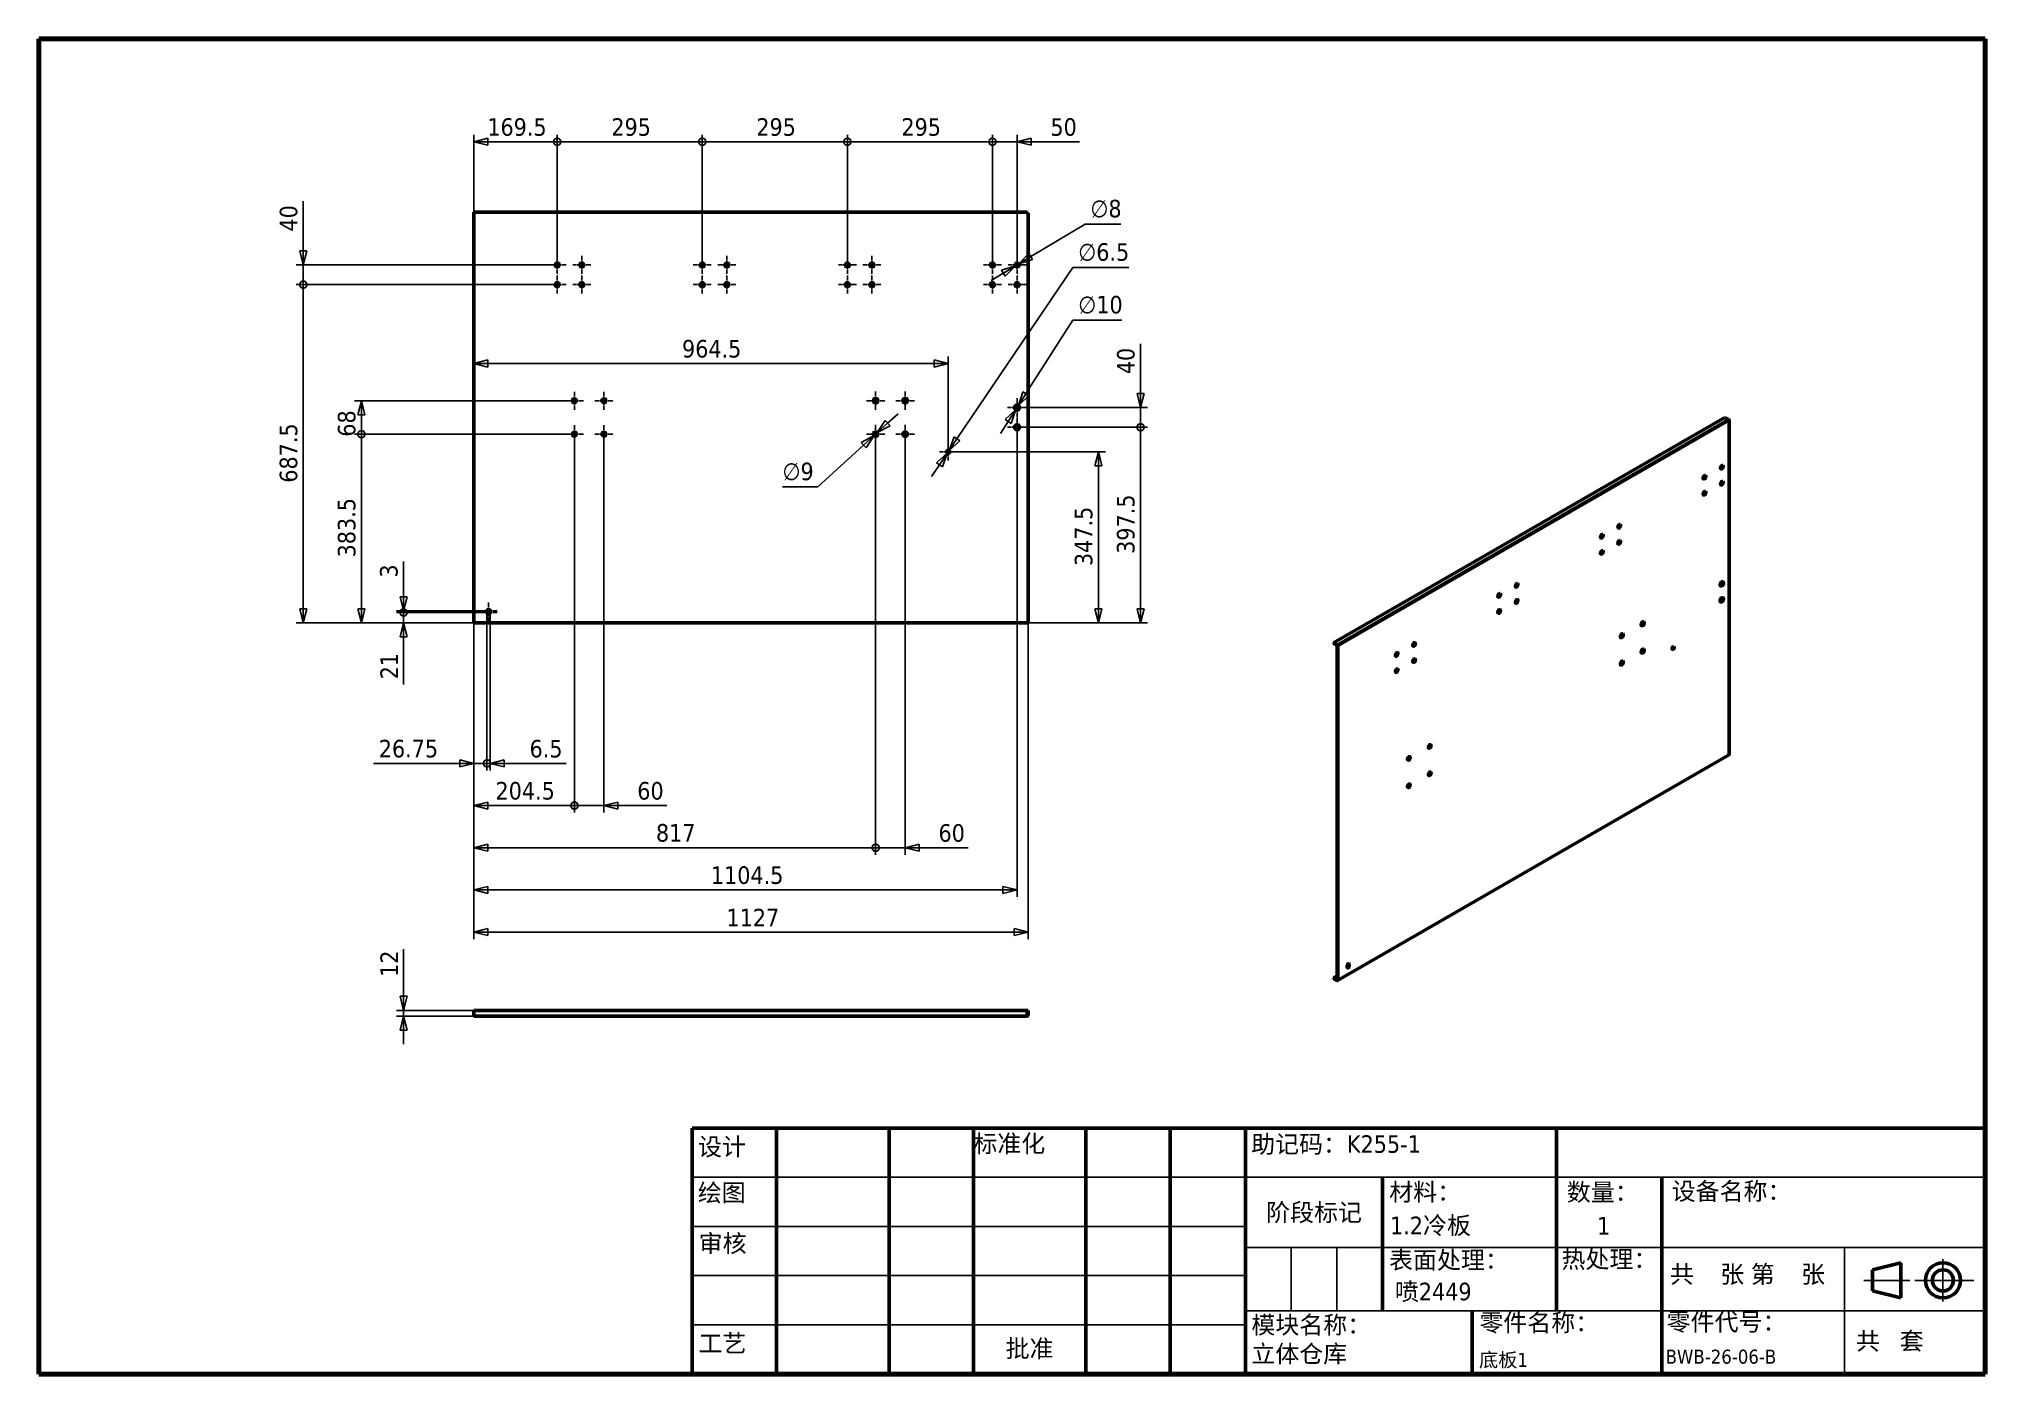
# Model space of a CAD drawing. Header units: millimetres. Extents: x 143 to 4100, y 143 to 2857.
import ezdxf
from ezdxf.enums import TextEntityAlignment as Align

# ---------------------------------------------------------------- set-up
doc = ezdxf.new("R2010")
doc.units = ezdxf.units.MM
doc.header["$LTSCALE"] = 14.285714
doc.linetypes.add('CHAIN', pattern=[0.3543, 0.2362, -0.0295, 0.0591, -0.0295])
for name, color, linetype, lineweight in [('中心标记 (ISO)', 1, 'Continuous', 25), ('中心线 (ISO)', 1, 'Continuous', 25), ('可见 (ISO)', 7, 'Continuous', 50), ('可见窄的 (ISO)', 7, 'Continuous', 35), ('图框 (ISO)', 7, 'Continuous', 70), ('尺寸 (ISO)', 5, 'Continuous', 25), ('标题 (ISO)', 7, 'Continuous', 50), ('符号 (ISO)', 7, 'Continuous', 25)]:
    doc.layers.add(name, color=color, linetype=linetype, lineweight=lineweight)
doc.styles.add('文本样式19', font='tahoma.ttf')
doc.styles.add('文本样式91', font='tahoma.ttf')
doc.styles.add('注释文本 (ISO)', font='tahoma.ttf')
doc.dimstyles.new('默认 (GB)', dxfattribs={"dimscale": 14.285714, "dimtxt": 2.5, "dimasz": 2, "dimexe": 1, "dimexo": 0, "dimgap": 0.75, "dimtad": 1, "dimtoh": 1, "dimrnd": 1e-08, "dimdsep": 46, "dimtxsty": '注释文本 (ISO)', "dimblk": 'Filled-1', "dimcen": 0.09, "dimdle": 10, "dimclrd": 256, "dimclre": 256, "dimclrt": 256, "dimaunit": 1, "dimazin": 2, "dimtfac": 0.8, "dimtdec": 3, "dimtmove": 0, "dimatfit": 3, "dimldrblk": 'Filled-2', "dimfxl": 0, "dimtolj": 1, "dimtzin": 0, "dimlwd": -1, "dimlwe": -1, "dimarcsym": 0})

msp = doc.modelspace()

# ---------------------------------------------------------------- texts
at = {"layer": '符号 (ISO)', "insert": (3310.9418, 462.1873), "char_height": 35.71429, "attachment_point": 1, "style": '注释文本 (ISO)'}
msp.add_mtext('{1}', dxfattribs=at)
at = {"layer": '符号 (ISO)', "insert": (2900, 328.5714), "char_height": 35.71429, "width": 228.571429, "attachment_point": 1, "style": '注释文本 (ISO)'}
msp.add_mtext('{喷2449}', dxfattribs=at)

# ---------------------------------------------------------------- blocks, each defined once
blk = doc.blocks.new('图框 A3-A4')
at = {"layer": '图框 (ISO)'}
for p, q in [((287, 200), (10, 200)), ((10, 200), (10, 10)), ((287, 10), (287, 200)), ((10, 10), (287, 10))]:
    blk.add_line(p, q, dxfattribs=at)
blk = doc.blocks.new('标题栏 GB1')
at = {"layer": '标题 (ISO)'}
for p, q in [((194.57, 65.23), (194.57, 72.23)), ((194.57, 72.23), (378.57, 72.23)), ((206.57, 65.23), (206.57, 72.23)), ((222.57, 65.23), (222.57, 72.23)), ((234.57, 65.23), (234.57, 72.23)), ((250.57, 65.23), (250.57, 72.23)), ((262.57, 65.23), (262.57, 72.23)), ((273.31, 65.23), (273.31, 72.23)), ((317.57, 65.23), (317.57, 72.23)), ((378.57, 72.23), (378.57, 65.23)), ((194.57, 37.23), (194.57, 65.23)), ((206.57, 37.23), (206.57, 65.23)), ((222.57, 44.23), (222.57, 65.23)), ((234.57, 37.23), (234.57, 65.23)), ((250.57, 37.23), (250.57, 65.23)), ((262.57, 37.23), (262.57, 65.23)), ((273.31, 65.23), (273.31, 37.23)), ((317.57, 55.23), (317.57, 65.23)), ((378.57, 65.23), (378.57, 37.23)), ((317.57, 55.23), (317.57, 46.23)), ((366.57, 53.06), (362.57, 52.06)), ((366.57, 48.06), (366.57, 53.06)), ((362.57, 52.06), (362.57, 49.06)), ((362.57, 49.06), (366.57, 48.06)), ((305.57, 46.23), (305.57, 37.23)), ((222.57, 44.23), (222.57, 37.23)), ((378.57, 37.23), (194.57, 37.23))]:
    blk.add_line(p, q, dxfattribs=at)
at = {"layer": '标题 (ISO)', "lineweight": 25}
for p, q in [((194.57, 65.23), (273.31, 65.23)), ((273.31, 65.23), (378.57, 65.23)), ((194.57, 58.23), (273.31, 58.23)), ((332.57, 55.23), (273.31, 55.23)), ((279.81, 55.23), (279.81, 46.23)), ((286.31, 55.23), (286.31, 46.23)), ((332.57, 55.23), (378.57, 55.23)), ((358.57, 55.23), (358.57, 46.23)), ((372.58, 53.56), (372.58, 47.56)), ((194.57, 51.23), (273.31, 51.23)), ((361.32, 50.56), (367.88, 50.56)), ((368.55, 50.56), (370.07, 50.56)), ((370.07, 50.56), (376.97, 50.56)), ((273.31, 46.23), (378.57, 46.23)), ((358.57, 46.23), (358.57, 37.23)), ((194.57, 44.23), (273.31, 44.23))]:
    blk.add_line(p, q, dxfattribs=at)
at = {"layer": '标题 (ISO)', "lineweight": 50}
for p, q in [((292.81, 65.23), (292.81, 46.23)), ((332.57, 65.23), (332.57, 37.23))]:
    blk.add_line(p, q, dxfattribs=at)
at = {"layer": '标题 (ISO)'}
for radius in [2.5, 1.5]:
    blk.add_circle((372.57, 50.56), radius, dxfattribs=at)
at = {"layer": '标题 (ISO)', "style": '注释文本 (ISO)'}
blk.add_text('阶段标记', height=2.5, dxfattribs=at).set_placement((283.06, 60.23), align=Align.MIDDLE_CENTER)
at = {"layer": '标题 (ISO)', "char_height": 2.5, "style": '注释文本 (ISO)'}
for s, insert, attachment_point in [('\\fTahoma|b0|i0;设计', (195.38, 70.83), 1), ('\\fTahoma|b0|i0;标准化', (234.57, 71.28), 1), ('助记码：K255-1', (274.11, 71.21), 1), ('\\fTahoma|b0|i0;绘图', (195.35, 64.28), 1), ('\\fTahoma|b0|i0;材料：', (293.76, 64.39), 1), ('\\fTahoma|b0|i0;数量：', (319.04, 64.37), 1), ('\\fTahoma|b0|i0;设备名称：', (333.96, 64.5), 1), ('\\fTahoma|b0|i0;审核', (195.48, 57.07), 1), ('\\fTahoma|b0|i0;热处理：', (318.29, 54.82), 1), ('\\fTahoma|b0|i0;零件名称：', (306.59, 45.8), 1), ('\\fTahoma|b0|i0;零件代号：', (333.25, 45.9), 1), ('\\fTahoma|b0|i0;批准', (242.57, 40.73), 5)]:
    blk.add_mtext(s, dxfattribs=dict(at, insert=insert, attachment_point=attachment_point))
at = {"layer": '标题 (ISO)', "char_height": 2.5, "attachment_point": 1, "style": '注释文本 (ISO)'}
for s, insert, width in [('\\fTahoma|b0|i0;表面处理：', (293.74, 54.71), 17.19), ('共    张 第    张', (333.72, 52.69), 27.2374), ('\\fTahoma|b0|i0;工艺', (195.45, 42.85), 6.876), ('\\fTahoma|b0|i0;  共   套', (358.32, 43.18), 17.7919)]:
    blk.add_mtext(s, dxfattribs=dict(at, insert=insert, width=width))
at = {"layer": '标题 (ISO)', "insert": (274.14, 45.48), "char_height": 2.5, "attachment_point": 1, "line_spacing_factor": 0.987884, "style": '注释文本 (ISO)'}
blk.add_mtext('模块名称：\\P立体仓库', dxfattribs=at)
at = {"layer": '标题 (ISO)'}
for tag, p, height, style in [('材料_001', (293.88, 57.13), 2.5, '注释文本 (ISO)'), ('零件代号_001', (306.55, 38.24), 2, '文本样式91'), ('描述_001', (333.1, 38.7), 2, '文本样式91')]:
    blk.add_attdef(tag, p, '', height=height, dxfattribs=dict(at, style=style))
at = {"layer": '标题 (ISO)', "style": '文本样式91'}
blk.add_attdef('热处理', text='', height=2, dxfattribs=at).set_placement((318.2, 50.63), align=Align.TOP_LEFT)
at = {"layer": '标题 (ISO)', "style": '文本样式19'}
for tag, p in [('工程核准人', (256.57, 40.73)), ('工程批准日期', (267.94, 40.73))]:
    blk.add_attdef(tag, text='', height=1, dxfattribs=at).set_placement(p, align=Align.MIDDLE_CENTER)
blk = doc.blocks.new('_DotSmall')
at = {"color": 0, "linetype": 'ByBlock', "const_width": 0.5}
blk.add_lwpolyline([(-0.0625, 0, 1), (0.0625, 0, 1)], format="xyb", close=True, dxfattribs=at)
blk = doc.blocks.new('Filled-1')
at = {"color": 0}
for p, q in [((0, 0), (-1, 0.25)), ((-1, 0.25), (-1, -0.25)), ((-1, 0), (0, 0)), ((-1, -0.25), (0, 0))]:
    blk.add_line(p, q, dxfattribs=at)
at = {"color": 0, "flags": 128}
blk.add_lwpolyline([(-1, -0.25), (0, 0)], dxfattribs=at)
at = {"color": 0}
blk.add_solid([(-1, -0.25), (0, 0), (-1, 0.25), (-1, -0.25)], dxfattribs=at)
blk = doc.blocks.new('*D7')
at = {"layer": 'Defpoints', "color": 0}
for p in [(1027.2, 1672.6), (1053.9, 1691.2), (1053.9, 1384.4)]:
    blk.add_point(p, dxfattribs=at)
at = {"layer": '尺寸 (ISO)'}
for p, q in [((1027.2, 1672.6), (1027.2, 1370.1)), ((1053.9, 1691.2), (1053.9, 1370.1)), ((998.6, 1384.4), (823.2, 1384.4)), ((1053.9, 1384.4), (1027.2, 1384.4)), ((1053.9, 1384.4), (1111.1, 1384.4))]:
    blk.add_line(p, q, dxfattribs=at)
at = {"layer": '尺寸 (ISO)', "xscale": 28.57142857142857, "yscale": 28.57142857142857, "zscale": 28.57142857142857}
blk.add_blockref('Filled-1', (1027.2, 1384.4), dxfattribs=at)
at = {"layer": '尺寸 (ISO)', "xscale": 28.57142857142857, "yscale": 28.57142857142857, "zscale": 28.57142857142857, "rotation": 180}
blk.add_blockref('_DotSmall', (1053.9, 1384.4), dxfattribs=at)
at = {"layer": '尺寸 (ISO)', "insert": (833.9, 1432.3), "char_height": 35.71, "attachment_point": 1, "style": '注释文本 (ISO)'}
blk.add_mtext('\\A1;26.75', dxfattribs=at)
blk = doc.blocks.new('Filled-2')
at = {"color": 0}
for p, q in [((0, 0), (-1, 0.125)), ((-1, 0.125), (-1, -0.125)), ((-1, 0), (0, 0)), ((-1, -0.125), (0, 0))]:
    blk.add_line(p, q, dxfattribs=at)
at = {"color": 0, "flags": 128}
blk.add_lwpolyline([(-1, -0.125), (0, 0)], dxfattribs=at)
at = {"color": 0}
blk.add_solid([(-1, -0.125), (0, 0), (-1, 0.125), (-1, -0.125)], dxfattribs=at)
blk = doc.blocks.new('*D9')
at = {"layer": 'Defpoints', "color": 0}
for p in [(1053.9, 1691.2), (1060.4, 1691.2), (1060.4, 1384.4)]:
    blk.add_point(p, dxfattribs=at)
at = {"layer": '尺寸 (ISO)'}
for p, q in [((1053.9, 1691.2), (1053.9, 1370.1)), ((1060.4, 1691.2), (1060.4, 1370.1)), ((1053.9, 1384.4), (1025.4, 1384.4)), ((1053.9, 1384.4), (1060.4, 1384.4)), ((1089, 1384.4), (1215.2, 1384.4))]:
    blk.add_line(p, q, dxfattribs=at)
at = {"layer": '尺寸 (ISO)', "xscale": 28.57142857142857, "yscale": 28.57142857142857, "zscale": 28.57142857142857}
blk.add_blockref('_DotSmall', (1053.9, 1384.4), dxfattribs=at)
at = {"layer": '尺寸 (ISO)', "xscale": 28.57142857142857, "yscale": 28.57142857142857, "zscale": 28.57142857142857, "rotation": 180}
blk.add_blockref('Filled-1', (1060.4, 1384.4), dxfattribs=at)
at = {"layer": '尺寸 (ISO)', "insert": (1140.5, 1432.2), "char_height": 35.71, "attachment_point": 1, "style": '注释文本 (ISO)'}
blk.add_mtext('\\A1;6.5', dxfattribs=at)
blk = doc.blocks.new('*D10')
at = {"layer": 'Defpoints', "color": 0}
for p in [(1231.7, 2053.7), (1027.2, 1672.6), (1231.7, 1298.6)]:
    blk.add_point(p, dxfattribs=at)
at = {"layer": '尺寸 (ISO)'}
for p, q in [((1231.7, 2053.7), (1231.7, 1284.4)), ((1027.2, 1672.6), (1027.2, 1284.4)), ((1055.8, 1298.6), (1231.7, 1298.6))]:
    blk.add_line(p, q, dxfattribs=at)
at = {"layer": '尺寸 (ISO)', "xscale": 28.57142857142857, "yscale": 28.57142857142857, "zscale": 28.57142857142857}
blk.add_blockref('_DotSmall', (1231.7, 1298.6), dxfattribs=at)
at = {"layer": '尺寸 (ISO)', "xscale": 28.57142857142857, "yscale": 28.57142857142857, "zscale": 28.57142857142857, "rotation": 180}
blk.add_blockref('Filled-1', (1027.2, 1298.6), dxfattribs=at)
at = {"layer": '尺寸 (ISO)', "insert": (1071.3, 1346.6), "char_height": 35.71, "attachment_point": 1, "style": '注释文本 (ISO)'}
blk.add_mtext('\\A1;204.5', dxfattribs=at)
blk = doc.blocks.new('*D11')
at = {"layer": 'Defpoints', "color": 0}
for p in [(1231.7, 2053.7), (1291.7, 2053.7), (1291.7, 1298.6)]:
    blk.add_point(p, dxfattribs=at)
at = {"layer": '尺寸 (ISO)'}
for p, q in [((1231.7, 2053.7), (1231.7, 1284.4)), ((1291.7, 2053.7), (1291.7, 1284.4)), ((1231.7, 1298.6), (1203.1, 1298.6)), ((1231.7, 1298.6), (1291.7, 1298.6)), ((1320.3, 1298.6), (1419.9, 1298.6))]:
    blk.add_line(p, q, dxfattribs=at)
at = {"layer": '尺寸 (ISO)', "xscale": 28.57142857142857, "yscale": 28.57142857142857, "zscale": 28.57142857142857}
blk.add_blockref('_DotSmall', (1231.7, 1298.6), dxfattribs=at)
at = {"layer": '尺寸 (ISO)', "xscale": 28.57142857142857, "yscale": 28.57142857142857, "zscale": 28.57142857142857, "rotation": 180}
blk.add_blockref('Filled-1', (1291.7, 1298.6), dxfattribs=at)
at = {"layer": '尺寸 (ISO)', "insert": (1359.5, 1346.5), "char_height": 35.71, "attachment_point": 1, "style": '注释文本 (ISO)'}
blk.add_mtext('\\A1;60', dxfattribs=at)
blk = doc.blocks.new('*D12')
at = {"layer": 'Defpoints', "color": 0}
for p in [(1844.2, 2053.7), (1027.2, 1672.6), (1844.2, 1212.9)]:
    blk.add_point(p, dxfattribs=at)
at = {"layer": '尺寸 (ISO)'}
for p, q in [((1844.2, 2053.7), (1844.2, 1198.6)), ((1027.2, 1672.6), (1027.2, 1198.6)), ((1055.8, 1212.9), (1844.2, 1212.9))]:
    blk.add_line(p, q, dxfattribs=at)
at = {"layer": '尺寸 (ISO)', "xscale": 28.57142857142857, "yscale": 28.57142857142857, "zscale": 28.57142857142857, "rotation": 180}
blk.add_blockref('Filled-1', (1027.2, 1212.9), dxfattribs=at)
at = {"layer": '尺寸 (ISO)', "xscale": 28.57142857142857, "yscale": 28.57142857142857, "zscale": 28.57142857142857}
blk.add_blockref('_DotSmall', (1844.2, 1212.9), dxfattribs=at)
at = {"layer": '尺寸 (ISO)', "insert": (1397.5, 1261), "char_height": 35.71, "attachment_point": 1, "style": '注释文本 (ISO)'}
blk.add_mtext('\\A1;817', dxfattribs=at)
blk = doc.blocks.new('*D13')
at = {"layer": 'Defpoints', "color": 0}
for p in [(1844.2, 2053.7), (1904.2, 2053.7), (1904.2, 1212.9)]:
    blk.add_point(p, dxfattribs=at)
at = {"layer": '尺寸 (ISO)'}
for p, q in [((1844.2, 2053.7), (1844.2, 1198.6)), ((1904.2, 2053.7), (1904.2, 1198.6)), ((1844.2, 1212.9), (1815.6, 1212.9)), ((1844.2, 1212.9), (1904.2, 1212.9)), ((1932.8, 1212.9), (2032.4, 1212.9))]:
    blk.add_line(p, q, dxfattribs=at)
at = {"layer": '尺寸 (ISO)', "xscale": 28.57142857142857, "yscale": 28.57142857142857, "zscale": 28.57142857142857}
blk.add_blockref('_DotSmall', (1844.2, 1212.9), dxfattribs=at)
at = {"layer": '尺寸 (ISO)', "xscale": 28.57142857142857, "yscale": 28.57142857142857, "zscale": 28.57142857142857, "rotation": 180}
blk.add_blockref('Filled-1', (1904.2, 1212.9), dxfattribs=at)
at = {"layer": '尺寸 (ISO)', "insert": (1972, 1260.8), "char_height": 35.71, "attachment_point": 1, "style": '注释文本 (ISO)'}
blk.add_mtext('\\A1;60', dxfattribs=at)
blk = doc.blocks.new('*D14')
at = {"layer": 'Defpoints', "color": 0}
for p in [(2131.7, 2067.7), (1027.2, 1672.6), (2131.7, 1127.2)]:
    blk.add_point(p, dxfattribs=at)
at = {"layer": '尺寸 (ISO)'}
for p, q in [((2131.7, 2067.7), (2131.7, 1112.9)), ((1027.2, 1672.6), (1027.2, 1112.9)), ((1055.8, 1127.2), (2103.1, 1127.2))]:
    blk.add_line(p, q, dxfattribs=at)
at = {"layer": '尺寸 (ISO)', "xscale": 28.57142857142857, "yscale": 28.57142857142857, "zscale": 28.57142857142857, "rotation": 180}
blk.add_blockref('Filled-1', (1027.2, 1127.2), dxfattribs=at)
at = {"layer": '尺寸 (ISO)', "xscale": 28.57142857142857, "yscale": 28.57142857142857, "zscale": 28.57142857142857}
blk.add_blockref('Filled-1', (2131.7, 1127.2), dxfattribs=at)
at = {"layer": '尺寸 (ISO)', "insert": (1509.2, 1175.1), "char_height": 35.71, "attachment_point": 1, "style": '注释文本 (ISO)'}
blk.add_mtext('\\A1;1104.5', dxfattribs=at)
blk = doc.blocks.new('*D15')
at = {"layer": 'Defpoints', "color": 0}
for p in [(1027.2, 1672.6), (2154.2, 1672.6), (2154.2, 1041.5)]:
    blk.add_point(p, dxfattribs=at)
at = {"layer": '尺寸 (ISO)'}
for p, q in [((1027.2, 1672.6), (1027.2, 1027.2)), ((2154.2, 1672.6), (2154.2, 1027.2)), ((1055.8, 1041.5), (2125.6, 1041.5))]:
    blk.add_line(p, q, dxfattribs=at)
at = {"layer": '尺寸 (ISO)', "xscale": 28.57142857142857, "yscale": 28.57142857142857, "zscale": 28.57142857142857, "rotation": 180}
blk.add_blockref('Filled-1', (1027.2, 1041.5), dxfattribs=at)
at = {"layer": '尺寸 (ISO)', "xscale": 28.57142857142857, "yscale": 28.57142857142857, "zscale": 28.57142857142857}
blk.add_blockref('Filled-1', (2154.2, 1041.5), dxfattribs=at)
at = {"layer": '尺寸 (ISO)', "insert": (1540.9, 1088.7), "char_height": 35.71, "attachment_point": 1, "style": '注释文本 (ISO)'}
blk.add_mtext('\\A1;1127', dxfattribs=at)
blk = doc.blocks.new('*D16')
at = {"layer": 'Defpoints', "color": 0}
for p in [(884.3, 1691.2), (1027.2, 1670.2), (1053.9, 1691.2)]:
    blk.add_point(p, dxfattribs=at)
at = {"layer": '尺寸 (ISO)'}
for p, q in [((884.3, 1691.2), (884.3, 1748.3)), ((1053.9, 1691.2), (870, 1691.2)), ((1027.2, 1670.2), (870, 1670.2)), ((884.3, 1691.2), (884.3, 1670.2)), ((884.3, 1641.6), (884.3, 1544.6))]:
    blk.add_line(p, q, dxfattribs=at)
at = {"layer": '尺寸 (ISO)', "xscale": 28.57142857142857, "yscale": 28.57142857142857, "zscale": 28.57142857142857}
for name, p, rotation in [('_DotSmall', (884.3, 1691.2), 270), ('Filled-1', (884.3, 1670.2), 90)]:
    blk.add_blockref(name, p, dxfattribs=dict(at, rotation=rotation))
at = {"layer": '尺寸 (ISO)', "insert": (837.2, 1555.3), "char_height": 35.71, "attachment_point": 1, "rotation": 90, "style": '注释文本 (ISO)'}
blk.add_mtext('\\A1;21', dxfattribs=at)
blk = doc.blocks.new('*D17')
at = {"layer": 'Defpoints', "color": 0}
for p in [(884.3, 1694.2), (1053.9, 1694.2), (1053.9, 1691.2)]:
    blk.add_point(p, dxfattribs=at)
at = {"layer": '尺寸 (ISO)'}
for p, q in [((884.3, 1722.8), (884.3, 1794.5)), ((1053.9, 1694.2), (870, 1694.2)), ((1053.9, 1691.2), (870, 1691.2)), ((884.3, 1691.2), (884.3, 1694.2)), ((884.3, 1691.2), (884.3, 1662.6))]:
    blk.add_line(p, q, dxfattribs=at)
at = {"layer": '尺寸 (ISO)', "xscale": 28.57142857142857, "yscale": 28.57142857142857, "zscale": 28.57142857142857}
for name, p, rotation in [('Filled-1', (884.3, 1694.2), 270), ('_DotSmall', (884.3, 1691.2), 90)]:
    blk.add_blockref(name, p, dxfattribs=dict(at, rotation=rotation))
at = {"layer": '尺寸 (ISO)', "insert": (836.4, 1762.1), "char_height": 35.71, "attachment_point": 1, "rotation": 90, "style": '注释文本 (ISO)'}
blk.add_mtext('\\A1;3', dxfattribs=at)
blk = doc.blocks.new('*D18')
at = {"layer": 'Defpoints', "color": 0}
for p in [(798.6, 2053.7), (1231.7, 2053.7), (1027.2, 1670.2)]:
    blk.add_point(p, dxfattribs=at)
at = {"layer": '尺寸 (ISO)'}
for p, q in [((1231.7, 2053.7), (784.3, 2053.7)), ((798.6, 1698.8), (798.6, 2053.7)), ((1027.2, 1670.2), (784.3, 1670.2))]:
    blk.add_line(p, q, dxfattribs=at)
at = {"layer": '尺寸 (ISO)', "xscale": 28.57142857142857, "yscale": 28.57142857142857, "zscale": 28.57142857142857}
for name, p, rotation in [('_DotSmall', (798.6, 2053.7), 90), ('Filled-1', (798.6, 1670.2), 270)]:
    blk.add_blockref(name, p, dxfattribs=dict(at, rotation=rotation))
at = {"layer": '尺寸 (ISO)', "insert": (750.6, 1803.2), "char_height": 35.71, "attachment_point": 1, "rotation": 90, "style": '注释文本 (ISO)'}
blk.add_mtext('\\A1;383.5', dxfattribs=at)
blk = doc.blocks.new('*D19')
at = {"layer": 'Defpoints', "color": 0}
for p in [(798.6, 2121.7), (1231.7, 2121.7), (1231.7, 2053.7)]:
    blk.add_point(p, dxfattribs=at)
at = {"layer": '尺寸 (ISO)'}
for p, q in [((1231.7, 2121.7), (784.3, 2121.7)), ((798.6, 2053.7), (798.6, 2093.1)), ((1231.7, 2053.7), (784.3, 2053.7))]:
    blk.add_line(p, q, dxfattribs=at)
at = {"layer": '尺寸 (ISO)', "xscale": 28.57142857142857, "yscale": 28.57142857142857, "zscale": 28.57142857142857}
for name, p, rotation in [('Filled-1', (798.6, 2121.7), 90), ('_DotSmall', (798.6, 2053.7), 270)]:
    blk.add_blockref(name, p, dxfattribs=dict(at, rotation=rotation))
at = {"layer": '尺寸 (ISO)', "insert": (750.6, 2048.5), "char_height": 35.71, "attachment_point": 1, "rotation": 90, "style": '注释文本 (ISO)'}
blk.add_mtext('\\A1;68', dxfattribs=at)
blk = doc.blocks.new('*D20')
at = {"layer": 'Defpoints', "color": 0}
for p in [(2131.7, 2067.7), (2382.8, 2067.7), (2151.8, 1670.2)]:
    blk.add_point(p, dxfattribs=at)
at = {"layer": '尺寸 (ISO)'}
for p, q in [((2131.7, 2067.7), (2397, 2067.7)), ((2382.8, 1698.8), (2382.8, 2067.7)), ((2151.8, 1670.2), (2397, 1670.2))]:
    blk.add_line(p, q, dxfattribs=at)
at = {"layer": '尺寸 (ISO)', "xscale": 28.57142857142857, "yscale": 28.57142857142857, "zscale": 28.57142857142857}
for name, p, rotation in [('_DotSmall', (2382.8, 2067.7), 90), ('Filled-1', (2382.8, 1670.2), 270)]:
    blk.add_blockref(name, p, dxfattribs=dict(at, rotation=rotation))
at = {"layer": '尺寸 (ISO)', "insert": (2334.8, 1810.3), "char_height": 35.71, "attachment_point": 1, "rotation": 90, "style": '注释文本 (ISO)'}
blk.add_mtext('\\A1;397.5', dxfattribs=at)
blk = doc.blocks.new('*D21')
at = {"layer": 'Defpoints', "color": 0}
for p in [(2131.7, 2107.7), (2382.8, 2107.7), (2131.7, 2067.7)]:
    blk.add_point(p, dxfattribs=at)
at = {"layer": '尺寸 (ISO)'}
for p, q in [((2382.8, 2136.3), (2382.8, 2237)), ((2131.7, 2107.7), (2397, 2107.7)), ((2382.8, 2067.7), (2382.8, 2107.7)), ((2131.7, 2067.7), (2397, 2067.7)), ((2382.8, 2067.7), (2382.8, 2039.1))]:
    blk.add_line(p, q, dxfattribs=at)
at = {"layer": '尺寸 (ISO)', "xscale": 28.57142857142857, "yscale": 28.57142857142857, "zscale": 28.57142857142857}
for name, p, rotation in [('Filled-1', (2382.8, 2107.7), 270), ('_DotSmall', (2382.8, 2067.7), 90)]:
    blk.add_blockref(name, p, dxfattribs=dict(at, rotation=rotation))
at = {"layer": '尺寸 (ISO)', "insert": (2334.9, 2175.6), "char_height": 35.71, "attachment_point": 1, "rotation": 90, "style": '注释文本 (ISO)'}
blk.add_mtext('\\A1;40', dxfattribs=at)
blk = doc.blocks.new('*D22')
at = {"layer": 'Defpoints', "color": 0}
for p in [(1196.7, 2648.1), (1027.2, 2502.8), (1196.7, 2397.7)]:
    blk.add_point(p, dxfattribs=at)
at = {"layer": '尺寸 (ISO)'}
for p, q in [((1027.2, 2502.8), (1027.2, 2662.3)), ((1196.7, 2397.7), (1196.7, 2662.3)), ((1055.8, 2648.1), (1196.7, 2648.1))]:
    blk.add_line(p, q, dxfattribs=at)
at = {"layer": '尺寸 (ISO)', "xscale": 28.57142857142857, "yscale": 28.57142857142857, "zscale": 28.57142857142857, "rotation": 180}
blk.add_blockref('Filled-1', (1027.2, 2648.1), dxfattribs=at)
at = {"layer": '尺寸 (ISO)', "xscale": 28.57142857142857, "yscale": 28.57142857142857, "zscale": 28.57142857142857}
blk.add_blockref('_DotSmall', (1196.7, 2648.1), dxfattribs=at)
at = {"layer": '尺寸 (ISO)', "insert": (1054.6, 2696), "char_height": 35.71, "attachment_point": 1, "style": '注释文本 (ISO)'}
blk.add_mtext('\\A1;169.5', dxfattribs=at)
blk = doc.blocks.new('*D23')
at = {"layer": 'Defpoints', "color": 0}
for p in [(1491.7, 2648.1), (1196.7, 2397.7), (1491.7, 2397.7)]:
    blk.add_point(p, dxfattribs=at)
at = {"layer": '尺寸 (ISO)'}
for p, q in [((1196.7, 2397.7), (1196.7, 2662.3)), ((1491.7, 2397.7), (1491.7, 2662.3)), ((1196.7, 2648.1), (1491.7, 2648.1))]:
    blk.add_line(p, q, dxfattribs=at)
at = {"layer": '尺寸 (ISO)', "xscale": 28.57142857142857, "yscale": 28.57142857142857, "zscale": 28.57142857142857, "rotation": 180}
blk.add_blockref('_DotSmall', (1196.7, 2648.1), dxfattribs=at)
at = {"layer": '尺寸 (ISO)', "xscale": 28.57142857142857, "yscale": 28.57142857142857, "zscale": 28.57142857142857}
blk.add_blockref('_DotSmall', (1491.7, 2648.1), dxfattribs=at)
at = {"layer": '尺寸 (ISO)', "insert": (1306.8, 2696), "char_height": 35.71, "attachment_point": 1, "style": '注释文本 (ISO)'}
blk.add_mtext('\\A1;295', dxfattribs=at)
blk = doc.blocks.new('*D24')
at = {"layer": 'Defpoints', "color": 0}
for p in [(1786.7, 2648.1), (1491.7, 2397.7), (1786.7, 2397.7)]:
    blk.add_point(p, dxfattribs=at)
at = {"layer": '尺寸 (ISO)'}
for p, q in [((1491.7, 2397.7), (1491.7, 2662.3)), ((1786.7, 2397.7), (1786.7, 2662.3)), ((1491.7, 2648.1), (1786.7, 2648.1))]:
    blk.add_line(p, q, dxfattribs=at)
at = {"layer": '尺寸 (ISO)', "xscale": 28.57142857142857, "yscale": 28.57142857142857, "zscale": 28.57142857142857, "rotation": 180}
blk.add_blockref('_DotSmall', (1491.7, 2648.1), dxfattribs=at)
at = {"layer": '尺寸 (ISO)', "xscale": 28.57142857142857, "yscale": 28.57142857142857, "zscale": 28.57142857142857}
blk.add_blockref('_DotSmall', (1786.7, 2648.1), dxfattribs=at)
at = {"layer": '尺寸 (ISO)', "insert": (1601.6, 2696), "char_height": 35.71, "attachment_point": 1, "style": '注释文本 (ISO)'}
blk.add_mtext('\\A1;295', dxfattribs=at)
blk = doc.blocks.new('*D25')
at = {"layer": 'Defpoints', "color": 0}
for p in [(2081.7, 2648.1), (1786.7, 2397.7), (2081.7, 2397.7)]:
    blk.add_point(p, dxfattribs=at)
at = {"layer": '尺寸 (ISO)'}
for p, q in [((1786.7, 2397.7), (1786.7, 2662.3)), ((2081.7, 2397.7), (2081.7, 2662.3)), ((1786.7, 2648.1), (2081.7, 2648.1))]:
    blk.add_line(p, q, dxfattribs=at)
at = {"layer": '尺寸 (ISO)', "xscale": 28.57142857142857, "yscale": 28.57142857142857, "zscale": 28.57142857142857, "rotation": 180}
blk.add_blockref('_DotSmall', (1786.7, 2648.1), dxfattribs=at)
at = {"layer": '尺寸 (ISO)', "xscale": 28.57142857142857, "yscale": 28.57142857142857, "zscale": 28.57142857142857}
blk.add_blockref('_DotSmall', (2081.7, 2648.1), dxfattribs=at)
at = {"layer": '尺寸 (ISO)', "insert": (1896.6, 2696), "char_height": 35.71, "attachment_point": 1, "style": '注释文本 (ISO)'}
blk.add_mtext('\\A1;295', dxfattribs=at)
blk = doc.blocks.new('*D26')
at = {"layer": 'Defpoints', "color": 0}
for p in [(2131.7, 2648.1), (2081.7, 2397.7), (2131.7, 2397.7)]:
    blk.add_point(p, dxfattribs=at)
at = {"layer": '尺寸 (ISO)'}
for p, q in [((2081.7, 2397.7), (2081.7, 2662.3)), ((2131.7, 2397.7), (2131.7, 2662.3)), ((2081.7, 2648.1), (2053.1, 2648.1)), ((2081.7, 2648.1), (2131.7, 2648.1)), ((2160.3, 2648.1), (2258.9, 2648.1))]:
    blk.add_line(p, q, dxfattribs=at)
at = {"layer": '尺寸 (ISO)', "xscale": 28.57142857142857, "yscale": 28.57142857142857, "zscale": 28.57142857142857}
blk.add_blockref('_DotSmall', (2081.7, 2648.1), dxfattribs=at)
at = {"layer": '尺寸 (ISO)', "xscale": 28.57142857142857, "yscale": 28.57142857142857, "zscale": 28.57142857142857, "rotation": 180}
blk.add_blockref('Filled-1', (2131.7, 2648.1), dxfattribs=at)
at = {"layer": '尺寸 (ISO)', "insert": (2199.5, 2696), "char_height": 35.71, "attachment_point": 1, "style": '注释文本 (ISO)'}
blk.add_mtext('\\A1;50', dxfattribs=at)
blk = doc.blocks.new('*D27')
at = {"layer": 'Defpoints', "color": 0}
for p in [(680.4, 2357.7), (1196.7, 2357.7), (1027.2, 1670.2)]:
    blk.add_point(p, dxfattribs=at)
at = {"layer": '尺寸 (ISO)'}
for p, q in [((1196.7, 2357.7), (666.1, 2357.7)), ((680.4, 1698.8), (680.4, 2357.7)), ((1027.2, 1670.2), (666.1, 1670.2))]:
    blk.add_line(p, q, dxfattribs=at)
at = {"layer": '尺寸 (ISO)', "xscale": 28.57142857142857, "yscale": 28.57142857142857, "zscale": 28.57142857142857}
for name, p, rotation in [('_DotSmall', (680.4, 2357.7), 90), ('Filled-1', (680.4, 1670.2), 270)]:
    blk.add_blockref(name, p, dxfattribs=dict(at, rotation=rotation))
at = {"layer": '尺寸 (ISO)', "insert": (632.4, 1955), "char_height": 35.71, "attachment_point": 1, "rotation": 90, "style": '注释文本 (ISO)'}
blk.add_mtext('\\A1;687.5', dxfattribs=at)
blk = doc.blocks.new('*D28')
at = {"layer": 'Defpoints', "color": 0}
for p in [(680.4, 2397.7), (1196.7, 2397.7), (1196.7, 2357.7)]:
    blk.add_point(p, dxfattribs=at)
at = {"layer": '尺寸 (ISO)'}
for p, q in [((680.4, 2426.3), (680.4, 2527)), ((1196.7, 2397.7), (666.1, 2397.7)), ((680.4, 2357.7), (680.4, 2397.7)), ((1196.7, 2357.7), (666.1, 2357.7)), ((680.4, 2357.7), (680.4, 2329.1))]:
    blk.add_line(p, q, dxfattribs=at)
at = {"layer": '尺寸 (ISO)', "xscale": 28.57142857142857, "yscale": 28.57142857142857, "zscale": 28.57142857142857}
for name, p, rotation in [('Filled-1', (680.4, 2397.7), 270), ('_DotSmall', (680.4, 2357.7), 90)]:
    blk.add_blockref(name, p, dxfattribs=dict(at, rotation=rotation))
at = {"layer": '尺寸 (ISO)', "insert": (632.5, 2465.6), "char_height": 35.71, "attachment_point": 1, "rotation": 90, "style": '注释文本 (ISO)'}
blk.add_mtext('\\A1;40', dxfattribs=at)
blk = doc.blocks.new('*D29')
at = {"layer": 'Defpoints', "color": 0}
for p in [(1991.7, 2017.7), (2297, 2017.7), (2151.8, 1670.2)]:
    blk.add_point(p, dxfattribs=at)
at = {"layer": '尺寸 (ISO)'}
for p, q in [((1991.7, 2017.7), (2311.3, 2017.7)), ((2297, 1698.8), (2297, 1989.1)), ((2151.8, 1670.2), (2311.3, 1670.2))]:
    blk.add_line(p, q, dxfattribs=at)
at = {"layer": '尺寸 (ISO)', "xscale": 28.57142857142857, "yscale": 28.57142857142857, "zscale": 28.57142857142857}
for p, rotation in [((2297, 2017.7), 90), ((2297, 1670.2), 270)]:
    blk.add_blockref('Filled-1', p, dxfattribs=dict(at, rotation=rotation))
at = {"layer": '尺寸 (ISO)', "insert": (2249.1, 1785.5), "char_height": 35.71, "attachment_point": 1, "rotation": 90, "style": '注释文本 (ISO)'}
blk.add_mtext('\\A1;347.5', dxfattribs=at)
blk = doc.blocks.new('*D30')
at = {"layer": 'Defpoints', "color": 0}
for p in [(1027.2, 2197.3), (1027.2, 2197.3), (1991.7, 2017.7)]:
    blk.add_point(p, dxfattribs=at)
at = {"layer": '尺寸 (ISO)'}
for p, q in [((1963.1, 2197.3), (1055.8, 2197.3)), ((1991.7, 2017.7), (1991.7, 2211.6))]:
    blk.add_line(p, q, dxfattribs=at)
at = {"layer": '尺寸 (ISO)', "xscale": 28.57142857142857, "yscale": 28.57142857142857, "zscale": 28.57142857142857, "rotation": 180}
blk.add_blockref('Filled-1', (1027.2, 2197.3), dxfattribs=at)
at = {"layer": '尺寸 (ISO)', "xscale": 28.57142857142857, "yscale": 28.57142857142857, "zscale": 28.57142857142857}
blk.add_blockref('Filled-1', (1991.7, 2197.3), dxfattribs=at)
at = {"layer": '尺寸 (ISO)', "insert": (1450.5, 2245.2), "char_height": 35.71, "attachment_point": 1, "style": '注释文本 (ISO)'}
blk.add_mtext('\\A1;964.5', dxfattribs=at)
blk = doc.blocks.new('*D31')
at = {"layer": 'Defpoints', "color": 0}
for p in [(1840.9, 2050.7), (1847.5, 2056.7)]:
    blk.add_point(p, dxfattribs=at)
at = {"layer": '尺寸 (ISO)'}
for p, q in [((1868.6, 2076), (1889.7, 2095.3)), ((1819.8, 2031.4), (1726.9, 1946.6)), ((1847.5, 2056.7), (1840.9, 2050.7)), ((1726.9, 1946.6), (1654.7, 1946.6))]:
    blk.add_line(p, q, dxfattribs=at)
at = {"layer": '尺寸 (ISO)', "xscale": 28.57142857142857, "yscale": 28.57142857142857, "zscale": 28.57142857142857}
for p, rotation in [((1847.5, 2056.7), 222.4116732817628), ((1840.9, 2050.7), 42.41167328176281)]:
    blk.add_blockref('Filled-1', p, dxfattribs=dict(at, rotation=rotation))
at = {"layer": '尺寸 (ISO)', "insert": (1654.7, 1995.8), "char_height": 35.71, "attachment_point": 1, "style": '注释文本 (ISO)'}
blk.add_mtext('\\A1;∅9', dxfattribs=at)
blk = doc.blocks.new('*D32')
at = {"layer": 'Defpoints', "color": 0}
for p in [(1993.5, 2020.4), (1989.9, 2015)]:
    blk.add_point(p, dxfattribs=at)
at = {"layer": '尺寸 (ISO)'}
for p, q in [((2009.5, 2044.1), (2245.4, 2392.7)), ((2245.4, 2392.7), (2358.8, 2392.7)), ((1989.9, 2015), (1993.5, 2020.4)), ((1973.9, 1991.3), (1957.9, 1967.7))]:
    blk.add_line(p, q, dxfattribs=at)
at = {"layer": '尺寸 (ISO)', "xscale": 28.57142857142857, "yscale": 28.57142857142857, "zscale": 28.57142857142857}
for p, rotation in [((1989.9, 2015), 55.92252598529269), ((1993.5, 2020.4), 235.9225259852927)]:
    blk.add_blockref('Filled-1', p, dxfattribs=dict(at, rotation=rotation))
at = {"layer": '尺寸 (ISO)', "insert": (2256.1, 2441.9), "char_height": 35.71, "attachment_point": 1, "style": '注释文本 (ISO)'}
blk.add_mtext('\\A1;∅6.5', dxfattribs=at)
blk = doc.blocks.new('*D33')
at = {"layer": 'Defpoints', "color": 0}
for p in [(2128.3, 2395.6), (2135.1, 2399.8)]:
    blk.add_point(p, dxfattribs=at)
at = {"layer": '尺寸 (ISO)'}
for p, q in [((2159.6, 2414.5), (2270, 2480.9)), ((2270, 2480.9), (2342.6, 2480.9)), ((2103.8, 2380.9), (2079.3, 2366.2)), ((2128.3, 2395.6), (2135.1, 2399.8))]:
    blk.add_line(p, q, dxfattribs=at)
at = {"layer": '尺寸 (ISO)', "xscale": 28.57142857142857, "yscale": 28.57142857142857, "zscale": 28.57142857142857}
for p, rotation in [((2135.1, 2399.8), 211.026232556647), ((2128.3, 2395.6), 31.02623255664696)]:
    blk.add_blockref('Filled-1', p, dxfattribs=dict(at, rotation=rotation))
at = {"layer": '尺寸 (ISO)', "insert": (2280.8, 2530.1), "char_height": 35.71, "attachment_point": 1, "style": '注释文本 (ISO)'}
blk.add_mtext('\\A1;∅8', dxfattribs=at)
blk = doc.blocks.new('*D34')
at = {"layer": 'Defpoints', "color": 0}
for p in [(2129, 2103.5), (2134.4, 2111.9)]:
    blk.add_point(p, dxfattribs=at)
at = {"layer": '尺寸 (ISO)'}
for p, q in [((2149.8, 2136), (2245.4, 2285.6)), ((2245.4, 2285.6), (2344.6, 2285.6)), ((2129, 2103.5), (2134.4, 2111.9)), ((2113.6, 2079.4), (2098.2, 2055.3))]:
    blk.add_line(p, q, dxfattribs=at)
at = {"layer": '尺寸 (ISO)', "xscale": 28.57142857142857, "yscale": 28.57142857142857, "zscale": 28.57142857142857}
for p, rotation in [((2134.4, 2111.9), 237.410432317589), ((2129, 2103.5), 57.41043231758901)]:
    blk.add_blockref('Filled-1', p, dxfattribs=dict(at, rotation=rotation))
at = {"layer": '尺寸 (ISO)', "insert": (2256.1, 2334.8), "char_height": 35.71, "attachment_point": 1, "style": '注释文本 (ISO)'}
blk.add_mtext('\\A1;∅10', dxfattribs=at)
blk = doc.blocks.new('*D35')
at = {"layer": 'Defpoints', "color": 0}
for p in [(1027.2, 882.3), (884.3, 870.3), (1027.2, 870.3)]:
    blk.add_point(p, dxfattribs=at)
at = {"layer": '尺寸 (ISO)'}
for p, q in [((884.3, 910.9), (884.3, 1006.9)), ((1027.2, 882.3), (870, 882.3)), ((884.3, 870.3), (884.3, 882.3)), ((1027.2, 870.3), (870, 870.3)), ((884.3, 841.7), (884.3, 813.2))]:
    blk.add_line(p, q, dxfattribs=at)
at = {"layer": '尺寸 (ISO)', "xscale": 28.57142857142857, "yscale": 28.57142857142857, "zscale": 28.57142857142857}
for p, rotation in [((884.3, 882.3), 270), ((884.3, 870.3), 90)]:
    blk.add_blockref('Filled-1', p, dxfattribs=dict(at, rotation=rotation))
at = {"layer": '尺寸 (ISO)', "insert": (837.2, 950.2), "char_height": 35.71, "attachment_point": 1, "rotation": 90, "style": '注释文本 (ISO)'}
blk.add_mtext('\\A1;12', dxfattribs=at)

# ---------------------------------------------------------------- dimensions: what is measured, and where the dimension line sits
at = {"layer": '尺寸 (ISO)'}
for base, p1, p2, angle, override, picture, middle in [((1196.6907, 2648.0595), (1027.1907, 2502.8024), (1196.6907, 2397.7024), 180, {"dimtoh": 0, "dimdec": 2, "dimblk1": 'Filled-1', "dimblk2": 'DotSmall', "dimsah": 1, "dimdle": 0, "dimtp": 0, "dimtm": 0, "dimtdec": 3, "dimtofl": 0, "dimatfit": 1}, '*D22', (1111.655, 2648.0595)), ((1491.6907, 2648.0595), (1196.6907, 2397.7024), (1491.6907, 2397.7024), 180, {"dimtoh": 0, "dimdec": 2, "dimblk1": 'DotSmall', "dimblk2": 'DotSmall', "dimsah": 1, "dimdle": 0, "dimtp": 0, "dimtm": 0, "dimtdec": 3, "dimtofl": 0, "dimatfit": 1}, '*D23', (1344.4765, 2648.0595)), ((1786.6907, 2648.0595), (1491.6907, 2397.7024), (1786.6907, 2397.7024), 180, {"dimtoh": 0, "dimdec": 2, "dimblk1": 'DotSmall', "dimblk2": 'DotSmall', "dimsah": 1, "dimdle": 0, "dimtp": 0, "dimtm": 0, "dimtdec": 3, "dimtofl": 0, "dimatfit": 1}, '*D24', (1639.1907, 2648.0595)), ((2081.6907, 2648.0595), (1786.6907, 2397.7024), (2081.6907, 2397.7024), 180, {"dimtoh": 0, "dimdec": 2, "dimblk1": 'DotSmall', "dimblk2": 'DotSmall', "dimsah": 1, "dimdle": 0, "dimtp": 0, "dimtm": 0, "dimtdec": 3, "dimtofl": 0, "dimatfit": 1}, '*D25', (1934.1907, 2648.0595)), ((2131.6907, 2648.0595), (2081.6907, 2397.7024), (2131.6907, 2397.7024), 180, {"dimtoh": 0, "dimdec": 2, "dimblk1": 'DotSmall', "dimblk2": 'Filled-1', "dimsah": 1, "dimdle": 0, "dimtp": 0, "dimtm": 0, "dimtdec": 3, "dimtofl": 1, "dimatfit": 1}, '*D26', (2223.8811, 2648.0595)), ((680.4325, 2397.7024), (1196.6907, 2357.7024), (1196.6907, 2397.7024), 90, {"dimtoh": 0, "dimdec": 2, "dimblk1": 'DotSmall', "dimblk2": 'Filled-1', "dimsah": 1, "dimdle": 0, "dimtp": 0, "dimtm": 0, "dimtdec": 3, "dimtofl": 1, "dimatfit": 1}, '*D28', (680.4325, 2490.9001)), ((680.4325, 2357.7024), (1027.1907, 1670.2024), (1196.6907, 2357.7024), 90, {"dimtoh": 0, "dimdec": 2, "dimblk1": 'Filled-1', "dimblk2": 'DotSmall', "dimsah": 1, "dimdle": 0, "dimtp": 0, "dimtm": 0, "dimtdec": 3, "dimtofl": 0, "dimatfit": 1}, '*D27', (680.4325, 2013.8095)), ((1027.1907, 2197.3388), (1991.6907, 2017.7024), (1027.1907, 2197.3388), 180, {"dimtoh": 0, "dimdec": 2, "dimse2": 1, "dimtp": 0, "dimtm": 0, "dimtdec": 3, "dimtofl": 0, "dimatfit": 1}, '*D30', (1509.4407, 2197.3388)), ((2382.7622, 2107.7024), (2131.6907, 2067.7024), (2131.6907, 2107.7024), 90, {"dimtoh": 0, "dimdec": 2, "dimblk1": 'DotSmall', "dimblk2": 'Filled-1', "dimsah": 1, "dimdle": 0, "dimtp": 0, "dimtm": 0, "dimtdec": 3, "dimtofl": 1, "dimatfit": 1}, '*D21', (2382.7622, 2200.9001)), ((798.6193, 2121.7024), (1231.6907, 2053.7024), (1231.6907, 2121.7024), 90, {"dimtoh": 0, "dimdec": 2, "dimblk1": 'DotSmall', "dimblk2": 'Filled-1', "dimsah": 1, "dimdle": 0, "dimtp": 0, "dimtm": 0, "dimtdec": 3, "dimtofl": 1, "dimatfit": 1}, '*D19', (798.6193, 2073.4167)), ((798.6193, 2053.7024), (1027.1907, 1670.2024), (1231.6907, 2053.7024), 90, {"dimtoh": 0, "dimdec": 2, "dimblk1": 'Filled-1', "dimblk2": 'DotSmall', "dimsah": 1, "dimdle": 0, "dimtp": 0, "dimtm": 0, "dimtdec": 3, "dimtofl": 0, "dimatfit": 1}, '*D18', (798.6193, 1861.8095)), ((2131.6907, 1127.2078), (1027.1907, 1672.6024), (2131.6907, 2067.7024), 180, {"dimtoh": 0, "dimdec": 2, "dimtp": 0, "dimtm": 0, "dimtdec": 3, "dimtofl": 0, "dimatfit": 1}, '*D14', (1579.7265, 1127.2078)), ((2382.7622, 2067.7024), (2151.7907, 1670.2024), (2131.6907, 2067.7024), 90, {"dimtoh": 0, "dimdec": 2, "dimblk1": 'Filled-1', "dimblk2": 'DotSmall', "dimsah": 1, "dimdle": 0, "dimtp": 0, "dimtm": 0, "dimtdec": 3, "dimtofl": 0, "dimatfit": 1}, '*D20', (2382.7622, 1868.9524)), ((1231.6907, 1298.6364), (1027.1907, 1672.6024), (1231.6907, 2053.7024), 180, {"dimtoh": 0, "dimdec": 2, "dimblk1": 'Filled-1', "dimblk2": 'DotSmall', "dimsah": 1, "dimdle": 0, "dimtp": 0, "dimtm": 0, "dimtdec": 3, "dimtofl": 0, "dimatfit": 1}, '*D10', (1129.7265, 1298.6364)), ((1844.1907, 1212.9221), (1027.1907, 1672.6024), (1844.1907, 2053.7024), 180, {"dimtoh": 0, "dimdec": 2, "dimblk1": 'Filled-1', "dimblk2": 'DotSmall', "dimsah": 1, "dimdle": 0, "dimtp": 0, "dimtm": 0, "dimtdec": 3, "dimtofl": 0, "dimatfit": 1}, '*D12', (1435.9765, 1212.9221)), ((1291.6907, 1298.6364), (1231.6907, 2053.7024), (1291.6907, 2053.7024), 180, {"dimtoh": 0, "dimdec": 2, "dimblk1": 'DotSmall', "dimblk2": 'Filled-1', "dimsah": 1, "dimdle": 0, "dimtp": 0, "dimtm": 0, "dimtdec": 3, "dimtofl": 1, "dimatfit": 1}, '*D11', (1384.3488, 1298.6364)), ((1904.1907, 1212.9221), (1844.1907, 2053.7024), (1904.1907, 2053.7024), 180, {"dimtoh": 0, "dimdec": 2, "dimblk1": 'DotSmall', "dimblk2": 'Filled-1', "dimsah": 1, "dimdle": 0, "dimtp": 0, "dimtm": 0, "dimtdec": 3, "dimtofl": 1, "dimatfit": 1}, '*D13', (1996.8488, 1212.9221)), ((2297.0479, 2017.7024), (2151.7907, 1670.2024), (1991.6907, 2017.7024), 90, {"dimtoh": 0, "dimdec": 2, "dimtp": 0, "dimtm": 0, "dimtdec": 3, "dimtofl": 0, "dimatfit": 1}, '*D29', (2297.0479, 1844.0952)), ((884.3336, 1694.2024), (1053.9407, 1691.2024), (1053.9407, 1694.2024), 90, {"dimtoh": 0, "dimdec": 2, "dimblk1": 'DotSmall', "dimblk2": 'Filled-1', "dimsah": 1, "dimdle": 0, "dimtp": 0, "dimtm": 0, "dimtdec": 3, "dimtofl": 1, "dimatfit": 1}, '*D17', (884.3336, 1772.9129)), ((884.3336, 1691.2024), (1027.1907, 1670.2024), (1053.9407, 1691.2024), 90, {"dimtoh": 0, "dimdec": 2, "dimblk1": 'Filled-1', "dimblk2": 'DotSmall', "dimsah": 1, "dimdle": 0, "dimtp": 0, "dimtm": 0, "dimtdec": 3, "dimtofl": 1, "dimatfit": 1}, '*D16', (884.3336, 1578.8275)), ((1053.9407, 1384.3507), (1027.1907, 1672.6024), (1053.9407, 1691.2024), 180, {"dimtoh": 0, "dimdec": 2, "dimblk1": 'Filled-1', "dimblk2": 'DotSmall', "dimsah": 1, "dimdle": 0, "dimtp": 0, "dimtm": 0, "dimtdec": 3, "dimtofl": 1, "dimatfit": 1}, '*D7', (892.3492, 1384.3507)), ((1060.4407, 1384.3507), (1053.9407, 1691.2024), (1060.4407, 1691.2024), 180, {"dimtoh": 0, "dimdec": 2, "dimblk1": 'DotSmall', "dimblk2": 'Filled-1', "dimsah": 1, "dimdle": 0, "dimtp": 0, "dimtm": 0, "dimtdec": 3, "dimtofl": 1, "dimatfit": 1}, '*D9', (1172.4934, 1384.3507)), ((2154.1907, 1041.4935), (1027.1907, 1672.6024), (2154.1907, 1672.6024), 180, {"dimtoh": 0, "dimdec": 2, "dimtp": 0, "dimtm": 0, "dimtdec": 3, "dimtofl": 0, "dimatfit": 1}, '*D15', (1590.9765, 1041.4935)), ((884.3336, 870.3163), (1027.1907, 882.3163), (1027.1907, 870.3163), 270, {"dimtoh": 0, "dimdec": 2, "dimtp": 0, "dimtm": 0, "dimtdec": 3, "dimtofl": 1, "dimatfit": 1}, '*D35', (884.3336, 973.1994))]:
    dim = msp.add_linear_dim(base=base, p1=p1, p2=p2, angle=angle, dimstyle='默认 (GB)', override=override, dxfattribs=at)
    dim.commit()
    dim.dimension.update_dxf_attribs({"geometry": picture, "text_midpoint": middle, "dimtype": 160})
for p1, p2, picture, middle in [((2128.263, 2395.6406), (2135.1185, 2399.7641), '*D33', (2311.6776, 2480.9231)), ((1989.8697, 2015.0105), (1993.5118, 2020.3943), '*D32', (2307.4578, 2392.721)), ((2128.9977, 2103.4896), (2134.3838, 2111.9151), '*D34', (2300.3557, 2285.6198)), ((1847.5132, 2056.7374), (1840.8683, 2050.6673), '*D31', (1685.4531, 1946.6021))]:
    dim = msp.add_diameter_dim_2p(p1=p1, p2=p2, dimstyle='默认 (GB)', override={"dimtih": 1, "dimdec": 2, "dimlfac": 1, "dimtp": 0, "dimtm": 0, "dimtdec": 3, "dimatfit": 2}, dxfattribs=at)
    dim.commit()
    dim.dimension.update_dxf_attribs({"geometry": picture, "text_midpoint": middle, "dimtype": 163})

# ---------------------------------------------------------------- linework, layer by layer
at = {"layer": '中心标记 (ISO)', "linetype": 'CHAIN', "ltscale": 2.844591}
for p, q in [((1196.6907, 2415.9881), (1196.6907, 2379.4167)), ((1246.6907, 2415.9881), (1246.6907, 2379.4167)), ((1491.6907, 2415.9881), (1491.6907, 2379.4167)), ((1541.6907, 2415.9881), (1541.6907, 2379.4167)), ((1786.6907, 2415.9881), (1786.6907, 2379.4167)), ((1836.6907, 2415.9881), (1836.6907, 2379.4167)), ((2081.6907, 2415.9881), (2081.6907, 2379.4167)), ((2131.6907, 2415.9881), (2131.6907, 2379.4167)), ((1214.9765, 2397.7024), (1178.405, 2397.7024)), ((1196.6907, 2375.9881), (1196.6907, 2339.4167)), ((1264.9765, 2397.7024), (1228.405, 2397.7024)), ((1246.6907, 2375.9881), (1246.6907, 2339.4167)), ((1509.9765, 2397.7024), (1473.405, 2397.7024)), ((1491.6907, 2375.9881), (1491.6907, 2339.4167)), ((1559.9765, 2397.7024), (1523.405, 2397.7024)), ((1541.6907, 2375.9881), (1541.6907, 2339.4167)), ((1804.9765, 2397.7024), (1768.405, 2397.7024)), ((1786.6907, 2375.9881), (1786.6907, 2339.4167)), ((1854.9765, 2397.7024), (1818.405, 2397.7024)), ((1836.6907, 2375.9881), (1836.6907, 2339.4167)), ((2099.9765, 2397.7024), (2063.405, 2397.7024)), ((2081.6907, 2375.9881), (2081.6907, 2339.4167)), ((2149.9765, 2397.7024), (2113.405, 2397.7024)), ((2131.6907, 2375.9881), (2131.6907, 2339.4167)), ((1214.9765, 2357.7024), (1178.405, 2357.7024)), ((1264.9765, 2357.7024), (1228.405, 2357.7024)), ((1509.9765, 2357.7024), (1473.405, 2357.7024)), ((1559.9765, 2357.7024), (1523.405, 2357.7024)), ((1804.9765, 2357.7024), (1768.405, 2357.7024)), ((1854.9765, 2357.7024), (1818.405, 2357.7024)), ((2099.9765, 2357.7024), (2063.405, 2357.7024)), ((2149.9765, 2357.7024), (2113.405, 2357.7024)), ((1231.6907, 2139.9881), (1231.6907, 2103.4167)), ((1291.6907, 2139.9881), (1291.6907, 2103.4167)), ((1249.9765, 2121.7024), (1213.405, 2121.7024)), ((1309.9765, 2121.7024), (1273.405, 2121.7024)), ((1231.6907, 2071.9881), (1231.6907, 2035.4167)), ((1291.6907, 2071.9881), (1291.6907, 2035.4167)), ((1249.9765, 2053.7024), (1213.405, 2053.7024)), ((1309.9765, 2053.7024), (1273.405, 2053.7024))]:
    msp.add_line(p, q, dxfattribs=at)
at = {"layer": '中心标记 (ISO)', "linetype": 'CHAIN', "ltscale": 2.922375}
for p, q in [((1844.1907, 2140.4881), (1844.1907, 2102.9167)), ((1904.1907, 2140.4881), (1904.1907, 2102.9167)), ((1862.9765, 2121.7024), (1825.405, 2121.7024)), ((1922.9765, 2121.7024), (1885.405, 2121.7024)), ((1844.1907, 2072.4881), (1844.1907, 2034.9167)), ((1904.1907, 2072.4881), (1904.1907, 2034.9167)), ((1862.9765, 2053.7024), (1825.405, 2053.7024)), ((1922.9765, 2053.7024), (1885.405, 2053.7024))]:
    msp.add_line(p, q, dxfattribs=at)
at = {"layer": '中心标记 (ISO)', "linetype": 'CHAIN', "ltscale": 3.00016}
for p, q in [((2150.9765, 2107.7024), (2112.405, 2107.7024)), ((2131.6907, 2126.9881), (2131.6907, 2088.4167)), ((2150.9765, 2067.7024), (2112.405, 2067.7024)), ((2131.6907, 2086.9881), (2131.6907, 2048.4167))]:
    msp.add_line(p, q, dxfattribs=at)
at = {"layer": '中心标记 (ISO)', "linetype": 'CHAIN', "ltscale": 2.727914}
for p, q in [((1991.6907, 2035.2381), (1991.6907, 2000.1667)), ((2009.2265, 2017.7024), (1974.155, 2017.7024)), ((1074.7265, 1694.2024), (1039.655, 1694.2024)), ((1074.7265, 1691.2024), (1039.655, 1691.2024))]:
    msp.add_line(p, q, dxfattribs=at)
at = {"layer": '中心线 (ISO)', "linetype": 'CHAIN', "ltscale": 2.961268}
msp.add_line((1057.1907, 1711.7381), (1057.1907, 1673.6667), dxfattribs=at)
at = {"layer": '可见 (ISO)'}
for p, q in [((1027.1907, 2505.2024), (2151.7907, 2505.2024)), ((1027.1907, 2505.2024), (1027.1907, 2502.8024)), ((1027.1907, 2502.8024), (1027.1907, 1672.6024)), ((2151.7907, 2502.8024), (2151.7907, 2505.2024)), ((2152.1422, 2505.2024), (2151.7907, 2505.2024)), ((2151.7907, 2504.0024), (2152.1422, 2504.0024)), ((2154.1907, 2502.8024), (2151.7907, 2502.8024)), ((2152.1422, 2504.0024), (2152.1422, 2505.2024)), ((2152.9907, 2502.8024), (2152.9907, 2503.1538)), ((2152.9907, 2503.1538), (2154.1907, 2503.1538)), ((2154.1907, 2502.8024), (2154.1907, 2503.1538)), ((2154.1907, 2502.8024), (2154.1907, 1672.6024)), ((2775.2541, 1629.6131), (3570.7149, 2087.6885)), ((3570.7149, 2087.6885), (3577.5031, 2083.7795)), ((3577.5031, 2083.7795), (3577.2546, 2083.6364)), ((3577.5031, 2083.4721), (3577.5031, 2083.7795)), ((3578.9517, 2082.9389), (3577.5031, 2083.773)), ((3578.3262, 2082.5787), (3578.9517, 2082.9389)), ((3578.4569, 2082.3666), (3578.9517, 2082.6515)), ((3578.9517, 2082.6515), (3578.9517, 2082.9389)), ((3579.6546, 1402.9466), (3579.6546, 2081.6742)), ((1027.1907, 1672.6024), (1027.1907, 1670.2024)), ((2151.7907, 1670.2024), (1027.1907, 1670.2024)), ((1053.9407, 1691.2024), (1053.9407, 1694.2024)), ((1060.4407, 1694.2024), (1060.4407, 1691.2024)), ((2151.7907, 1672.6024), (2154.1907, 1672.6024)), ((2151.7907, 1670.2024), (2151.7907, 1672.6024)), ((2151.7907, 1671.4024), (2152.1422, 1671.4024)), ((2151.7907, 1670.2024), (2152.1422, 1670.2024)), ((2152.1422, 1671.4024), (2152.1422, 1670.2024)), ((2152.9907, 1672.6024), (2152.9907, 1672.2509)), ((2152.9907, 1672.2509), (2154.1907, 1672.2509)), ((2154.1907, 1672.2509), (2154.1907, 1672.6024)), ((2782.0423, 1625.7041), (2775.2541, 1629.6131)), ((2775.2541, 1628.6321), (2775.2541, 1629.6131)), ((2775.2541, 1628.6321), (2782.0423, 1624.723)), ((2782.8909, 1623.2533), (2782.8909, 944.5257)), ((2783.7394, 1622.7647), (2783.7394, 944.037)), ((2783.24, 942.9345), (3578.4523, 1400.8668)), ((2782.8909, 952.3401), (2775.2541, 947.9423)), ((2802.6545, 970.1359), (2802.6545, 972.5886)), ((2806.4022, 973.2713), (2806.4022, 975.724)), ((2807.2507, 975.2353), (2807.2507, 972.7827)), ((2775.2541, 947.9423), (2782.0423, 944.0333)), ((2775.2541, 947.9423), (2775.2541, 946.9613)), ((2775.2541, 946.9613), (2782.0423, 943.0522)), ((1027.1907, 872.7163), (1027.1907, 882.3163)), ((1027.1907, 882.3163), (2152.1422, 882.3163)), ((1027.1907, 872.7163), (1027.1907, 870.3163)), ((2151.7907, 870.3163), (2151.7907, 872.7163)), ((2152.1422, 872.7163), (2151.7907, 872.7163)), ((2152.1422, 882.3163), (2152.1422, 872.7163)), ((2152.9907, 872.7163), (2152.9907, 882.3163)), ((2152.9907, 882.3163), (2154.1907, 882.3163)), ((2152.9907, 872.7163), (2154.1907, 872.7163)), ((2154.1907, 872.7163), (2154.1907, 882.3163)), ((2151.7907, 870.3163), (1027.1907, 870.3163))]:
    msp.add_line(p, q, dxfattribs=at)
for centre, radius in [((1196.6907, 2397.7024), 4), ((1246.6907, 2397.7024), 4), ((1491.6907, 2397.7024), 4), ((1541.6907, 2397.7024), 4), ((1786.6907, 2397.7024), 4), ((1836.6907, 2397.7024), 4), ((2081.6907, 2397.7024), 4), ((2131.6907, 2397.7024), 4), ((1196.6907, 2357.7024), 4), ((1246.6907, 2357.7024), 4), ((1491.6907, 2357.7024), 4), ((1541.6907, 2357.7024), 4), ((1786.6907, 2357.7024), 4), ((1836.6907, 2357.7024), 4), ((2081.6907, 2357.7024), 4), ((2131.6907, 2357.7024), 4), ((1231.6907, 2121.7024), 4), ((1291.6907, 2121.7024), 4), ((1844.1907, 2121.7024), 4.5), ((1904.1907, 2121.7024), 4.5), ((2131.6907, 2107.7024), 5), ((1844.1907, 2053.7024), 4.5), ((1904.1907, 2053.7024), 4.5), ((2131.6907, 2067.7024), 5), ((1231.6907, 2053.7024), 4), ((1291.6907, 2053.7024), 4), ((1991.6907, 2017.7024), 3.25)]:
    msp.add_circle(centre, radius, dxfattribs=at)
for centre, radius, start, end in [((1057.1907, 1694.2024), 3.25, 0, 180), ((1057.1907, 1691.2024), 3.25, 180, 0), ((2151.7907, 872.7163), 2.4, 270, 0), ((2151.7907, 872.7163), 1.2, 270, 0)]:
    msp.add_arc(centre, radius, start, end, dxfattribs=at)
for centre, major_axis, ratio, start_param, end_param in [((3577.2546, 2081.6742), (1.1977, -2.0798), 0.578093116, 0.787331872, 2.358128199), ((3577.2546, 2081.6742), (2.4, 0), 0.575861701, 5.497787144, 7.068583471), ((3563.8903, 1987.0768), (-1.9961, -3.4663), 0.578093116, 0.213337611, 2.928255042), ((3528.535, 1966.717), (-1.9961, -3.4663), 0.578093116, 0.213337611, 2.928255042), ((3563.8903, 1954.3749), (-1.9961, -3.4663), 0.578093116, 0.213337611, 2.928255042), ((3528.535, 1934.0151), (-1.9961, -3.4663), 0.578093116, 0.213337611, 2.928255042), ((3355.2938, 1866.954), (-1.9961, -3.4663), 0.578093116, 0.213337611, 2.928255042), ((3319.9385, 1846.5942), (-1.9961, -3.4663), 0.578093116, 0.213337611, 2.928255042), ((3355.2938, 1834.2521), (-1.9961, -3.4663), 0.578093116, 0.213337611, 2.928255042), ((3319.9385, 1813.8924), (-1.9961, -3.4663), 0.578093116, 0.213337611, 2.928255042), ((3146.6973, 1746.8313), (-1.9961, -3.4663), 0.578093116, 0.213337611, 2.928255042), ((3563.8903, 1749.9881), (-2.4952, -4.3329), 0.578093116, 0.170198938, 2.971393716), ((3111.342, 1726.4715), (-1.9961, -3.4663), 0.578093116, 0.213337611, 2.928255042), ((3146.6973, 1714.1294), (-1.9961, -3.4663), 0.578093116, 0.213337611, 2.928255042), ((3563.8903, 1717.2862), (-2.4952, -4.3329), 0.578093116, 0.170198938, 2.971393716), ((3111.342, 1693.7696), (-1.9961, -3.4663), 0.578093116, 0.213337611, 2.928255042), ((3403.0235, 1668.7967), (-2.2456, -3.8996), 0.578093116, 0.189327282, 2.952265372), ((2782.0423, 1623.7419), (-1.1977, 2.0798), 0.578093116, 3.928924525, 5.499720852), ((2782.0423, 1623.7419), (0.5988, -1.0399), 0.578093116, 0.787331872, 2.358128199), ((2938.1008, 1626.7086), (-1.9961, -3.4663), 0.578093116, 0.213337611, 2.928255042), ((3360.5971, 1644.365), (-2.2456, -3.8996), 0.578093116, 0.189327282, 2.952265372), ((2902.7455, 1606.3488), (-1.9961, -3.4663), 0.578093116, 0.213337611, 2.928255042), ((2938.1008, 1594.0067), (-1.9961, -3.4663), 0.578093116, 0.213337611, 2.928255042), ((3360.5971, 1588.7718), (-2.2456, -3.8996), 0.578093116, 0.189327282, 2.952265372), ((3403.0235, 1613.2035), (-2.2456, -3.8996), 0.578093116, 0.189327282, 2.952265372), ((3464.8953, 1619.4015), (-1.6219, -2.8164), 0.578093116, 0.263625165, 2.877967488), ((2902.7455, 1573.6469), (-1.9961, -3.4663), 0.578093116, 0.213337611, 2.928255042), ((2927.4942, 1394.9576), (-1.9961, -3.4663), 0.578093116, 0.213337611, 2.928255042), ((2969.9206, 1419.3894), (-1.9961, -3.4663), 0.578093116, 0.213337611, 2.928255042), ((3577.2546, 1402.9466), (1.1977, -2.0798), 0.578093116, 0, 0.787331872), ((3577.2546, 1402.9466), (2.4, 0), 0.575861701, 5.497787144, 6.283185307), ((2969.9206, 1363.7962), (-1.9961, -3.4663), 0.578093116, 0.213337611, 2.928255042), ((2927.4942, 1339.3644), (-1.9961, -3.4663), 0.578093116, 0.213337611, 2.928255042), ((2804.9526, 973.9119), (1.6219, 2.8164), 0.578093116, 5.495853435, 8.637446089), ((2804.9526, 971.4593), (-1.6219, -2.8164), 0.578093116, 5.495853435, 8.637446089), ((2804.1041, 971.9479), (-1.6219, -2.8164), 0.578093116, 0.263625165, 2.354260782), ((2804.1041, 974.4006), (1.6219, 2.8164), 0.578093116, 5.495853435, 6.019560142), ((2782.0423, 945.0143), (0.5988, -1.0399), 0.578093116, 5.499720852, 7.070517179), ((2782.0423, 945.0143), (1.1977, -2.0798), 0.578093116, 5.499720852, 7.070517179)]:
    msp.add_ellipse(centre, major_axis=major_axis, ratio=ratio, start_param=start_param, end_param=end_param, dxfattribs=at)
for centre, major_axis in [((3564.7388, 1986.5881), (1.9961, 3.4663)), ((3529.3835, 1966.2283), (1.9961, 3.4663)), ((3564.7388, 1953.8862), (1.9961, 3.4663)), ((3529.3835, 1933.5265), (1.9961, 3.4663)), ((3356.1423, 1866.4654), (1.9961, 3.4663)), ((3320.787, 1846.1056), (1.9961, 3.4663)), ((3356.1423, 1833.7635), (1.9961, 3.4663)), ((3320.787, 1813.4037), (1.9961, 3.4663)), ((3147.5458, 1746.3427), (1.9961, 3.4663)), ((3564.7388, 1749.4995), (2.4952, 4.3329)), ((3112.1905, 1725.9829), (1.9961, 3.4663)), ((3147.5458, 1713.6408), (1.9961, 3.4663)), ((3564.7388, 1716.7976), (2.4952, 4.3329)), ((3112.1905, 1693.281), (1.9961, 3.4663)), ((3403.872, 1668.3081), (2.2456, 3.8996)), ((2938.9493, 1626.2199), (1.9961, 3.4663)), ((3361.4456, 1643.8764), (2.2456, 3.8996)), ((2903.594, 1605.8601), (1.9961, 3.4663)), ((2938.9493, 1593.518), (1.9961, 3.4663)), ((3361.4456, 1588.2832), (2.2456, 3.8996)), ((3403.872, 1612.7149), (2.2456, 3.8996)), ((3465.7439, 1618.9128), (1.6219, 2.8164)), ((2903.594, 1573.1583), (1.9961, 3.4663)), ((2928.3427, 1394.469), (1.9961, 3.4663)), ((2970.7691, 1418.9007), (1.9961, 3.4663)), ((2970.7691, 1363.3075), (1.9961, 3.4663)), ((2928.3427, 1338.8758), (1.9961, 3.4663))]:
    msp.add_ellipse(centre, major_axis=major_axis, ratio=0.578093116, dxfattribs=at)
at = {"layer": '可见窄的 (ISO)'}
for p, q in [((2782.0423, 1625.7041), (3577.2546, 2083.6364)), ((3578.9517, 2080.697), (2783.7394, 1622.7647)), ((3578.9517, 1401.9693), (3578.9517, 2080.697)), ((2782.0423, 1624.723), (2782.0423, 1625.7041)), ((2783.7394, 1622.7647), (2782.8909, 1623.2533)), ((2783.7394, 944.037), (3578.9517, 1401.9693)), ((2807.2507, 975.2353), (2806.4022, 975.724)), ((2807.2507, 972.7827), (2806.4022, 973.2713)), ((2782.0423, 944.0333), (2782.8908, 944.5219)), ((2782.0423, 943.0522), (2782.0423, 944.0333)), ((2782.8909, 944.5257), (2783.7394, 944.037))]:
    msp.add_line(p, q, dxfattribs=at)

# ---------------------------------------------------------------- block references
at = {"xscale": 14.28571428571428, "yscale": 14.28571428571428, "zscale": 14.28571428571428}
msp.add_blockref('图框 A3-A4', (0, 0), dxfattribs=at)
msp.add_blockref('标题栏 GB1', (-1308.1591, -388.9315), dxfattribs=at).add_auto_attribs({'零件代号_001': '底板1', '描述_001': 'BWB-26-06-B', '材料_001': '1.2冷板'})

msp.set_redraw_order([(e.dxf.handle, doc.entitydb.next_handle()) for e in msp.query("TEXT MTEXT ATTDEF DIMENSION ARC_DIMENSION")])  # texts and dimensions are drawn at this point

doc.saveas('drawing.dxf')
